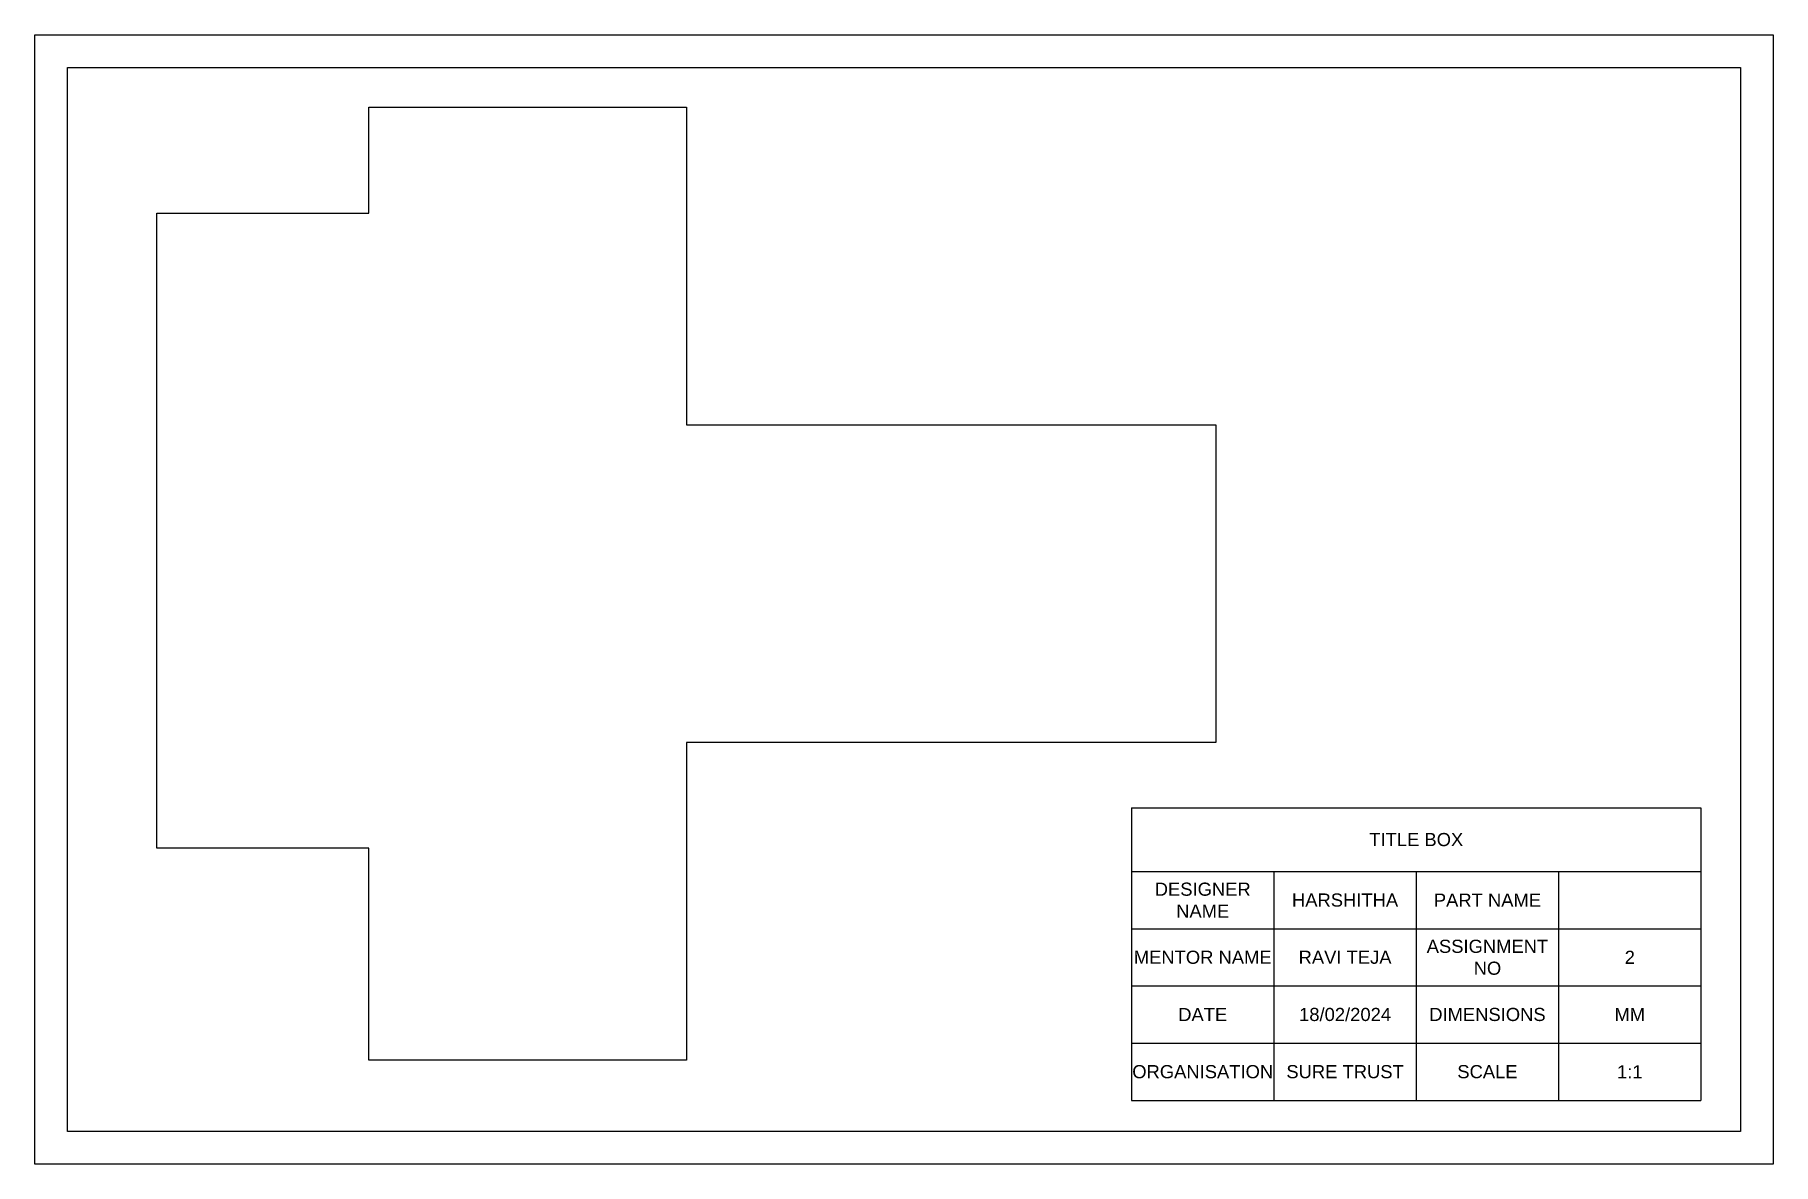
# Model space of a CAD drawing. Header units: metres. Extents: x 2462 to 4623, y 1552 to 1902.
# Drawn here: x 3218 to 3747, y 1559 to 1902 of the extents above; entities that cross this region are included whole.
import ezdxf

# ---------------------------------------------------------------- set-up
doc = ezdxf.new("R2010")
doc.units = ezdxf.units.M
doc.styles.get("Standard").update_dxf_attribs({"font": 'arial.ttf'})

msp = doc.modelspace()

# ---------------------------------------------------------------- texts
at = {"char_height": 4, "attachment_point": 5}
for s, width, insert in [('TITLE BOX', 173.15949, (3637.969, 1657.569)), ('DESIGNER NAME', 43.28987, (3573.034, 1639.169)), ('\\pxqc;HARSHITHA', 43.28987, (3616.324, 1639.169)), ('PART NAME', 43.28987, (3659.614, 1639.169)), ('MENTOR NAME', 43.28987, (3573.034, 1621.77)), ('RAVI TEJA', 43.28987, (3616.324, 1621.77)), ('ASSIGNMENT NO', 43.28987, (3659.614, 1621.77)), ('2', 43.28987, (3702.903, 1621.77)), ('DATE', 43.28987, (3573.034, 1604.371)), ('18/02/2024', 43.28987, (3616.324, 1604.371)), ('DIMENSIONS', 43.28987, (3659.614, 1604.371)), ('MM', 43.28987, (3702.903, 1604.371)), ('ORGANISATION', 43.28987, (3573.034, 1586.972)), ('SURE TRUST', 43.28987, (3616.324, 1586.972)), ('SCALE', 43.28987, (3659.614, 1586.972)), ('1:1', 43.28987, (3702.903, 1586.972))]:
    msp.add_mtext_dynamic_manual_height_columns(s, width=width, gutter_width=40, heights=[0], dxfattribs=dict(at, insert=insert))

# ---------------------------------------------------------------- blocks, each defined once
blk = doc.blocks.new('*T9')
at = {"color": 0, "linetype": 'ByBlock', "lineweight": -2, "transparency": 16777216}
for p, q in [((0, 0), (173.16, 0)), ((0, 0), (0, -89)), ((173.16, 0), (173.16, -89)), ((0, -19.4), (173.16, -19.4)), ((43.29, -19.4), (43.29, -89)), ((86.58, -19.4), (86.58, -89)), ((129.87, -19.4), (129.87, -89)), ((0, -36.8), (173.16, -36.8)), ((0, -54.2), (173.16, -54.2)), ((0, -71.6), (173.16, -71.6)), ((0, -89), (173.16, -89))]:
    blk.add_line(p, q, dxfattribs=at)

# ---------------------------------------------------------------- linework, layer by layer
for points in [[(3217.898, 1902.39), (3746.513, 1902.39), (3746.513, 1558.837), (3217.898, 1558.837)], [(3227.898, 1892.39), (3736.513, 1892.39), (3736.513, 1568.837), (3227.898, 1568.837)]]:
    msp.add_lwpolyline(points, close=True)
msp.add_lwpolyline([(3255.04, 1848.146), (3319.441, 1848.146), (3319.441, 1880.347), (3416.042, 1880.347), (3416.042, 1783.746), (3577.044, 1783.746), (3577.044, 1687.144), (3416.042, 1687.144), (3416.042, 1590.543), (3319.441, 1590.543), (3319.441, 1654.944), (3255.04, 1654.944), (3255.04, 1848.146)])

# ---------------------------------------------------------------- block references
msp.add_blockref('*T9', (3551.389, 1667.268))

msp.set_redraw_order([(e.dxf.handle, doc.entitydb.next_handle()) for e in msp.query("TEXT MTEXT ATTDEF DIMENSION ARC_DIMENSION")])  # texts and dimensions are drawn at this point

doc.saveas('drawing.dxf')
